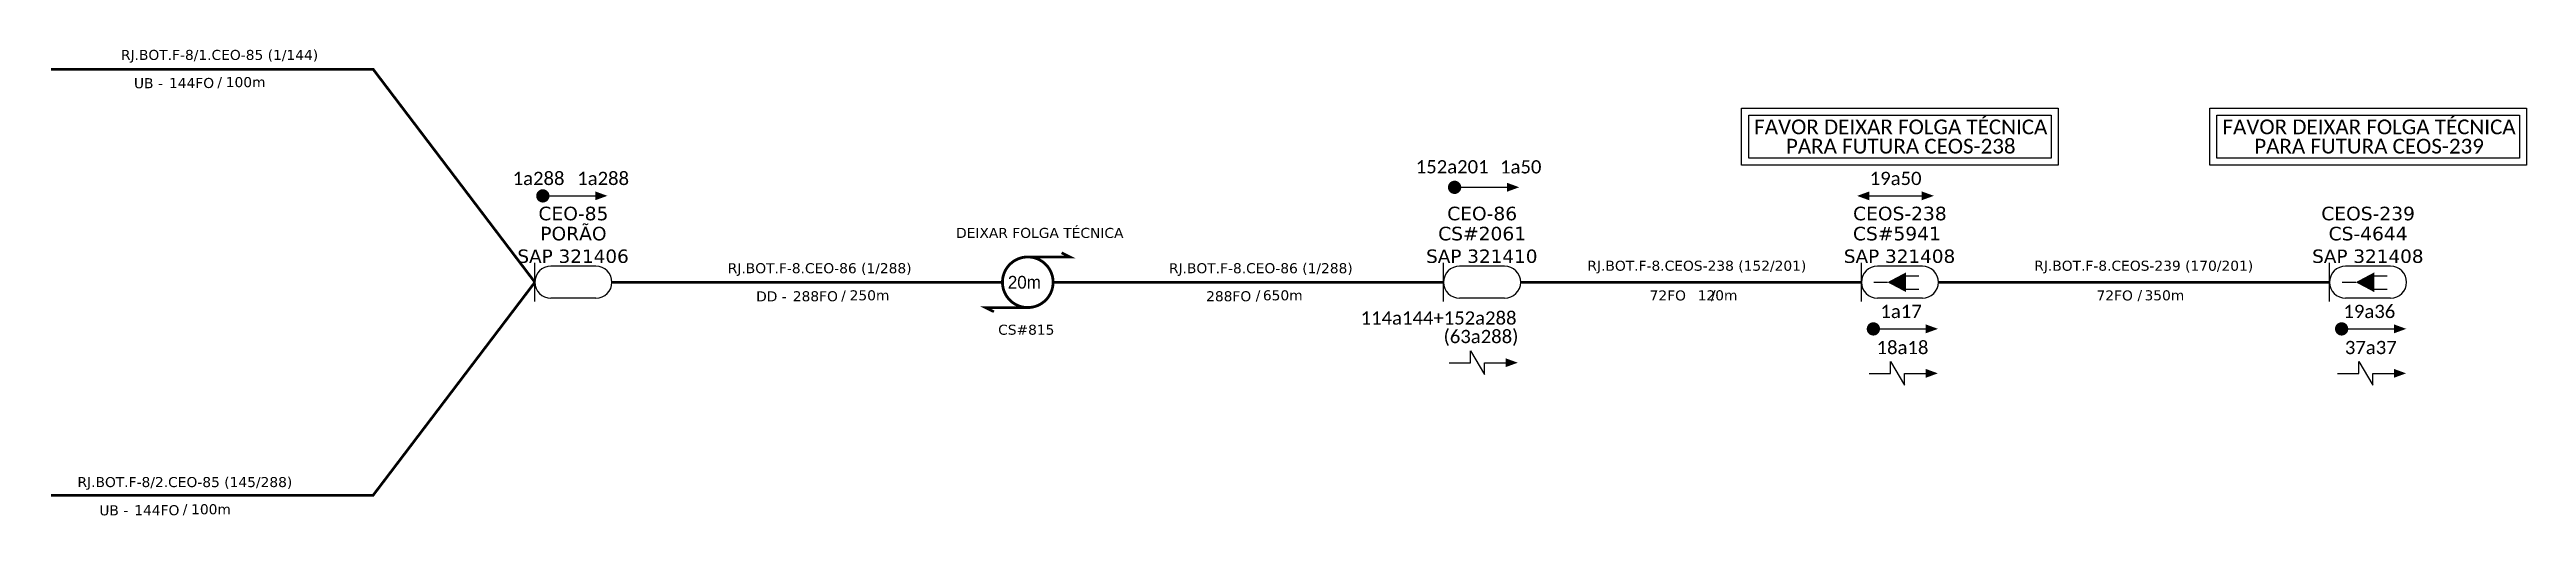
# Model space of a CAD drawing. Header units: millimetres. Extents: x 3557 to 4097, y -655 to 250.
# Drawn here: x 3557 to 3926.5, y 180.7 to 250.3 of the extents above; entities that cross this region are included whole.
import ezdxf
from ezdxf.enums import TextEntityAlignment as Align

# ---------------------------------------------------------------- set-up
doc = ezdxf.new("R2010")
doc.units = ezdxf.units.MM
for name, color, linetype in [('20.4-CEOS', 1, 'Continuous'), ('20.5-CABO AÉREO', 1, 'Continuous'), ('SETA', 7, 'Continuous')]:
    doc.layers.add(name, color=color, linetype=linetype)
doc.layers.add('40.1-ETIQUETAS', color=1, linetype='Continuous', lineweight=20)
doc.styles.add('siredit', font='verdana.ttf')

msp = doc.modelspace()

# ---------------------------------------------------------------- texts
at = {"color": 5}
msp.add_text('20m', height=1.89, dxfattribs=at).set_placement((3699.95, 214.59))
at = {"color": 7, "char_height": 2.2, "width": 46.8706, "attachment_point": 5}
for s, insert in [('{\\fCalibri|b0|i0|c0|p34;FAVOR DEIXAR FOLGA TÉCNICA}', (3833.17, 238.73)), ('{\\fCalibri|b0|i0|c0|p34;FAVOR DEIXAR FOLGA TÉCNICA}', (3903.04, 238.73)), ('{\\fCalibri|b0|i0|c0|p34;PARA FUTURA CEOS-238}', (3833.17, 235.85)), ('{\\fCalibri|b0|i0|c0|p34;PARA FUTURA CEOS-239}', (3903.04, 235.85))]:
    msp.add_mtext(s, dxfattribs=dict(at, insert=insert))
at = {"color": 0, "char_height": 1.98, "width": 25.1052, "attachment_point": 5}
for s, insert in [('{\\fCalibri|b0|i0|c0|p34;\\C7;152a201}', (3766.24, 232.77)), ('{\\fCalibri|b0|i0|c0|p34;\\C7;1a50}', (3776.47, 232.76)), ('{\\fCalibri|b0|i0|c0|p34;\\C7;1a288}', (3639.56, 231.03)), ('{\\fCalibri|b0|i0|c0|p34;\\C7;19a50}', (3832.4, 231.03)), ('{\\fCalibri|b0|i0|c0|p34;\\C7;114a144+152a288}', (3764.21, 210.18)), ('{\\fCalibri|b0|i0|c0|p34;\\C7;1a17}', (3833.22, 211.16)), ('{\\fCalibri|b0|i0|c0|p34;\\C7;19a36}', (3903.08, 211.16)), ('{\\fCalibri|b0|i0|c0|p34;\\C7;18a18}', (3833.43, 205.77)), ('{\\fCalibri|b0|i0|c0|p34;\\C7;37a37}', (3903.3, 205.77))]:
    msp.add_mtext(s, dxfattribs=dict(at, insert=insert))
at = {"color": 5, "char_height": 1.98, "width": 25.1052, "attachment_point": 5}
for s, insert in [('{\\fCalibri|b0|i0|c0|p34;\\C7;1a288}', (3629.93, 231.03)), ('{\\fCalibri|b0|i0|c0|p34;(63a288)}', (3770.54, 207.21))]:
    msp.add_mtext(s, dxfattribs=dict(at, insert=insert))
at = {"layer": '20.4-CEOS', "color": 7, "style": 'siredit'}
for s, height, p in [('CEO-85', 2.028, (3635.13, 225.8)), ('CEO-86', 2.028, (3770.71, 225.8)), ('CEOS-238', 2.028, (3833.04, 225.8)), ('CEOS-239', 2.028, (3902.9, 225.8)), ('PORÃO', 2.028, (3635.13, 222.8)), ('CS#2061', 2.028, (3770.71, 222.8)), ('CS#5941 ', 2.028, (3833.04, 222.8)), ('CS-4644', 2.028, (3902.9, 222.8)), ('SAP 321406', 2, (3635.08, 219.42)), ('SAP 321410', 2, (3770.66, 219.42)), ('SAP 321408', 2, (3832.99, 219.42)), ('SAP 321408', 2, (3902.86, 219.42))]:
    msp.add_text(s, height=height, dxfattribs=at).set_placement(p, align=Align.MIDDLE_CENTER)
at = {"layer": '40.1-ETIQUETAS', "color": 0, "style": 'siredit'}
for s, p in [('DEIXAR FOLGA TÉCNICA', (3704.71, 222.9)), ('RJ.BOT.F-8.CEO-86 (1/288)', (3671.87, 217.63)), ('RJ.BOT.F-8.CEO-86 (1/288)', (3737.69, 217.63)), ('RJ.BOT.F-8.CEOS-238 (152/201)', (3802.75, 218)), ('RJ.BOT.F-8.CEOS-239 (170/201)', (3869.42, 218)), ('CS#815', (3702.7, 208.44))]:
    msp.add_text(s, height=1.5, dxfattribs=at).set_placement(p, align=Align.MIDDLE_CENTER)
for s, p in [('250m', (3676.34, 213.58)), ('650m', (3738, 213.58)), ('120m', (3802.87, 213.58)), ('350m', (3869.54, 213.58))]:
    msp.add_text(s, height=1.5, dxfattribs=at).set_placement(p, align=Align.MIDDLE_LEFT)
for s, p in [('/', (3805.54, 213.62)), ('/', (3869.18, 213.62)), ('DD - ', (3667.61, 213.42)), ('288FO', (3674.59, 213.44)), ('/', (3675.78, 213.58)), ('288FO', (3736.26, 213.44)), ('/', (3737.62, 213.58)), ('72FO', (3801.12, 213.56)), ('72FO', (3867.8, 213.56))]:
    msp.add_text(s, height=1.5, dxfattribs=at).set_placement(p, align=Align.MIDDLE_RIGHT)

# ---------------------------------------------------------------- blocks, each defined once
blk = doc.blocks.new('ETIQUETA_RS5F')
at = {"layer": '40.1-ETIQUETAS', "color": 0, "style": 'siredit'}
blk.add_text('/', height=1.5, dxfattribs=at).set_placement((1.55, -1.95), align=Align.MIDDLE_RIGHT)
for tag, p in [('ETIQUETA_R_PRIMARIA', (1.18, 4.1)), ('ETIQUETA_R_SECUNDARIA', (1.18, 2.1)), ('F_ATIVAS/F_MORTAS', (1.11, -4.24))]:
    blk.add_attdef(tag, text='', height=1.5, dxfattribs=at).set_placement(p, align=Align.MIDDLE_CENTER)
for tag, p in [('TIPO_CABO', (-6.62, -2.12)), ('CAP_CABO', (0.37, -2.09))]:
    blk.add_attdef(tag, text='', height=1.5, dxfattribs=at).set_placement(p, align=Align.MIDDLE_RIGHT)
blk.add_attdef('METROS', text='', height=1.5, dxfattribs=at).set_placement((2.11, -1.95), align=Align.MIDDLE_LEFT)
for tag, p in [('FUSÃO_1', (0.82, -8.39)), ('FUSÃO_2', (0.82, -10.6)), ('FUSÃO_3', (0.82, -12.93)), ('FUSÃO_4', (0.82, -15.14)), ('FUSÃO_5', (0.82, -17.16))]:
    blk.add_attdef(tag, text='', height=1.5, dxfattribs=at).set_placement(p, align=Align.CENTER)

# ---------------------------------------------------------------- linework, layer by layer
at = {"color": 3, "ltscale": 9e-07}
for points in [[(3809.43, 241.53), (3856.66, 241.53), (3856.66, 233.02), (3809.43, 233.02)], [(3810.48, 240.49), (3855.61, 240.49), (3855.61, 234.07), (3810.48, 234.07)], [(3879.29, 241.53), (3926.53, 241.53), (3926.53, 233.02), (3879.29, 233.02)], [(3880.34, 240.49), (3925.48, 240.49), (3925.48, 234.07), (3880.34, 234.07)]]:
    msp.add_lwpolyline(points, close=True, dxfattribs=at)
at = {"color": 0, "const_width": 0.99}
for points in [[(3630.07, 228.43, 1), (3631.06, 228.43, 1)], [(3766.11, 229.71, 1), (3767.1, 229.71, 1)], [(3828.59, 208.56, 1), (3829.58, 208.56, 1)], [(3898.45, 208.56, 1), (3899.44, 208.56, 1)]]:
    msp.add_lwpolyline(points, format="xyb", close=True, dxfattribs=at)
at = {"color": 5, "const_width": 0.42}
msp.add_lwpolyline([(3702.92, 219.31, 1.000012), (3702.92, 211.75, 0.999978)], format="xyb", close=True, dxfattribs=at)
at = {"color": 5, "const_width": 0.394}
for points in [[(3702.92, 219.31), (3709.22, 219.31), (3707.96, 219.94)], [(3702.92, 211.75), (3696.62, 211.75), (3697.88, 211.12)]]:
    msp.add_lwpolyline(points, dxfattribs=at)
at = {"color": 0}
for points in [[(3768.97, 203.51), (3768.97, 205.27), (3771.06, 201.77), (3771.06, 203.51)], [(3831.64, 201.92), (3831.64, 203.67), (3833.73, 200.17), (3833.74, 201.92)], [(3901.51, 201.92), (3901.51, 203.67), (3903.6, 200.17), (3903.6, 201.92)]]:
    msp.add_lwpolyline(points, dxfattribs=at)
at = {"layer": '20.4-CEOS', "color": 5}
for p, q in [((3638.49, 217.92), (3631.77, 217.92)), ((3774.07, 217.92), (3767.35, 217.92)), ((3638.49, 213.14), (3631.77, 213.14)), ((3774.07, 213.14), (3767.35, 213.14))]:
    msp.add_line(p, q, dxfattribs=at)
at = {"layer": '20.4-CEOS', "color": 8}
for p, q in [((3836.39, 217.92), (3829.68, 217.92)), ((3906.26, 217.92), (3899.54, 217.92)), ((3836.39, 213.14), (3829.68, 213.14)), ((3906.26, 213.14), (3899.54, 213.14))]:
    msp.add_line(p, q, dxfattribs=at)
at = {"layer": '20.4-CEOS', "color": 5}
for points in [[(3629.38, 212.64), (3629.38, 218.42)], [(3764.96, 212.64), (3764.96, 218.42)]]:
    msp.add_lwpolyline(points, dxfattribs=at)
at = {"layer": '20.4-CEOS', "color": 8}
for points in [[(3827.29, 212.64), (3827.29, 218.42)], [(3897.15, 212.64), (3897.15, 218.42)], [(3829.15, 215.53), (3831.18, 215.53)], [(3833.83, 216.48), (3835.87, 216.48)], [(3833.83, 214.49), (3835.87, 214.49)], [(3899.01, 215.53), (3901.05, 215.53)], [(3903.7, 216.48), (3905.73, 216.48)], [(3903.7, 214.49), (3905.73, 214.49)]]:
    msp.add_lwpolyline(points, dxfattribs=at)
for points in [[(3831.18, 215.53, 0, 2.95, 0), (3833.96, 215.53, 2.95, 2.95, 0)], [(3901.05, 215.53, 0, 2.95, 0), (3903.82, 215.53, 2.95, 2.95, 0)]]:
    msp.add_lwpolyline(points, format="xyseb", dxfattribs=at)
at = {"layer": '20.4-CEOS', "color": 5}
for centre, start, end in [((3631.77, 215.53), 90, 270), ((3638.49, 215.53), 270, 90), ((3767.35, 215.53), 90, 270), ((3774.07, 215.53), 270, 90)]:
    msp.add_arc(centre, 2.39, start, end, dxfattribs=at)
at = {"layer": '20.4-CEOS', "color": 8}
for centre, start, end in [((3829.68, 215.53), 90, 270), ((3836.39, 215.53), 270, 90), ((3899.54, 215.53), 90, 270), ((3906.26, 215.53), 270, 90)]:
    msp.add_arc(centre, 2.39, start, end, dxfattribs=at)
at = {"layer": '20.5-CABO AÉREO', "color": 5, "ltscale": 50, "const_width": 0.4}
for points in [[(3557.17, 247.36), (3605.24, 247.36), (3629.38, 215.53)], [(3557.17, 183.7), (3605.24, 183.7), (3629.38, 215.53)], [(3640.88, 215.53), (3699.14, 215.53)]]:
    msp.add_lwpolyline(points, dxfattribs=at)
at = {"layer": '20.5-CABO AÉREO', "ltscale": 50, "const_width": 0.4}
for points in [[(3776.46, 215.53), (3827.29, 215.53)], [(3838.79, 215.53), (3897.15, 215.53)]]:
    msp.add_lwpolyline(points, dxfattribs=at)
at = {"layer": '40.1-ETIQUETAS', "color": 5, "const_width": 0.4}
msp.add_lwpolyline([(3706.7, 215.53), (3764.96, 215.53)], dxfattribs=at)
at = {"layer": 'SETA', "color": 0}
for points in [[(3766.61, 229.71), (3775.12, 229.71)], [(3630.56, 228.43), (3639.07, 228.43)], [(3828.47, 228.43), (3836.98, 228.43)], [(3829.09, 208.56), (3837.6, 208.56)], [(3898.95, 208.56), (3907.46, 208.56)], [(3765.81, 203.51), (3768.97, 203.51)], [(3771.06, 203.51), (3774.22, 203.51)], [(3828.48, 201.92), (3831.64, 201.92)], [(3833.74, 201.92), (3836.9, 201.92)], [(3898.34, 201.92), (3901.51, 201.92)], [(3903.6, 201.92), (3906.76, 201.92)]]:
    msp.add_lwpolyline(points, dxfattribs=at)
for points in [[(3774.44, 230.38), (3776.25, 229.72), (3774.44, 229.06)], [(3638.39, 229.1), (3640.2, 228.44), (3638.39, 227.78)], [(3828.47, 229.09), (3826.66, 228.43), (3828.47, 227.77)], [(3836.3, 229.1), (3838.11, 228.44), (3836.3, 227.78)], [(3836.91, 209.23), (3838.73, 208.57), (3836.91, 207.91)], [(3906.78, 209.23), (3908.59, 208.57), (3906.78, 207.91)], [(3774.22, 204.17), (3776.03, 203.51), (3774.22, 202.85)], [(3836.9, 202.58), (3838.71, 201.92), (3836.9, 201.26)], [(3906.76, 202.58), (3908.57, 201.92), (3906.76, 201.26)]]:
    msp.add_solid(points, dxfattribs=at)

# ---------------------------------------------------------------- block references
at = {"layer": '40.1-ETIQUETAS', "color": 0}
ref = msp.add_blockref('ETIQUETA_RS5F', (3581.15, 247.39), dxfattribs=at)
ref.add_attrib('ETIQUETA_R_SECUNDARIA', 'RJ.BOT.F-8/1.CEO-85 (1/144)', dxfattribs={"color": 0, "height": 1.5, "style": 'siredit'}).set_placement((3582.33, 249.49), align=Align.MIDDLE_CENTER)
ref.add_attrib('TIPO_CABO', 'UB - ', dxfattribs={"color": 0, "height": 1.5, "style": 'siredit'}).set_placement((3574.53, 245.27), align=Align.MIDDLE_RIGHT)
ref.add_attrib('CAP_CABO', '144FO', dxfattribs={"color": 0, "height": 1.5, "style": 'siredit'}).set_placement((3581.52, 245.3), align=Align.MIDDLE_RIGHT)
ref.add_attrib('METROS', '100m', dxfattribs={"color": 0, "height": 1.5, "style": 'siredit'}).set_placement((3583.26, 245.43), align=Align.MIDDLE_LEFT)
ref = msp.add_blockref('ETIQUETA_RS5F', (3575.98, 183.58), dxfattribs=at)
ref.add_attrib('ETIQUETA_R_SECUNDARIA', 'RJ.BOT.F-8/2.CEO-85 (145/288)', dxfattribs={"color": 0, "height": 1.5, "style": 'siredit'}).set_placement((3577.16, 185.68), align=Align.MIDDLE_CENTER)
ref.add_attrib('TIPO_CABO', 'UB - ', dxfattribs={"color": 0, "height": 1.5, "style": 'siredit'}).set_placement((3569.36, 181.46), align=Align.MIDDLE_RIGHT)
ref.add_attrib('CAP_CABO', '144FO', dxfattribs={"color": 0, "height": 1.5, "style": 'siredit'}).set_placement((3576.34, 181.48), align=Align.MIDDLE_RIGHT)
ref.add_attrib('METROS', '100m', dxfattribs={"color": 0, "height": 1.5, "style": 'siredit'}).set_placement((3578.09, 181.62), align=Align.MIDDLE_LEFT)

msp.set_redraw_order([(e.dxf.handle, doc.entitydb.next_handle()) for e in msp.query("TEXT MTEXT ATTDEF DIMENSION ARC_DIMENSION")])  # texts and dimensions are drawn at this point

doc.saveas('drawing.dxf')
